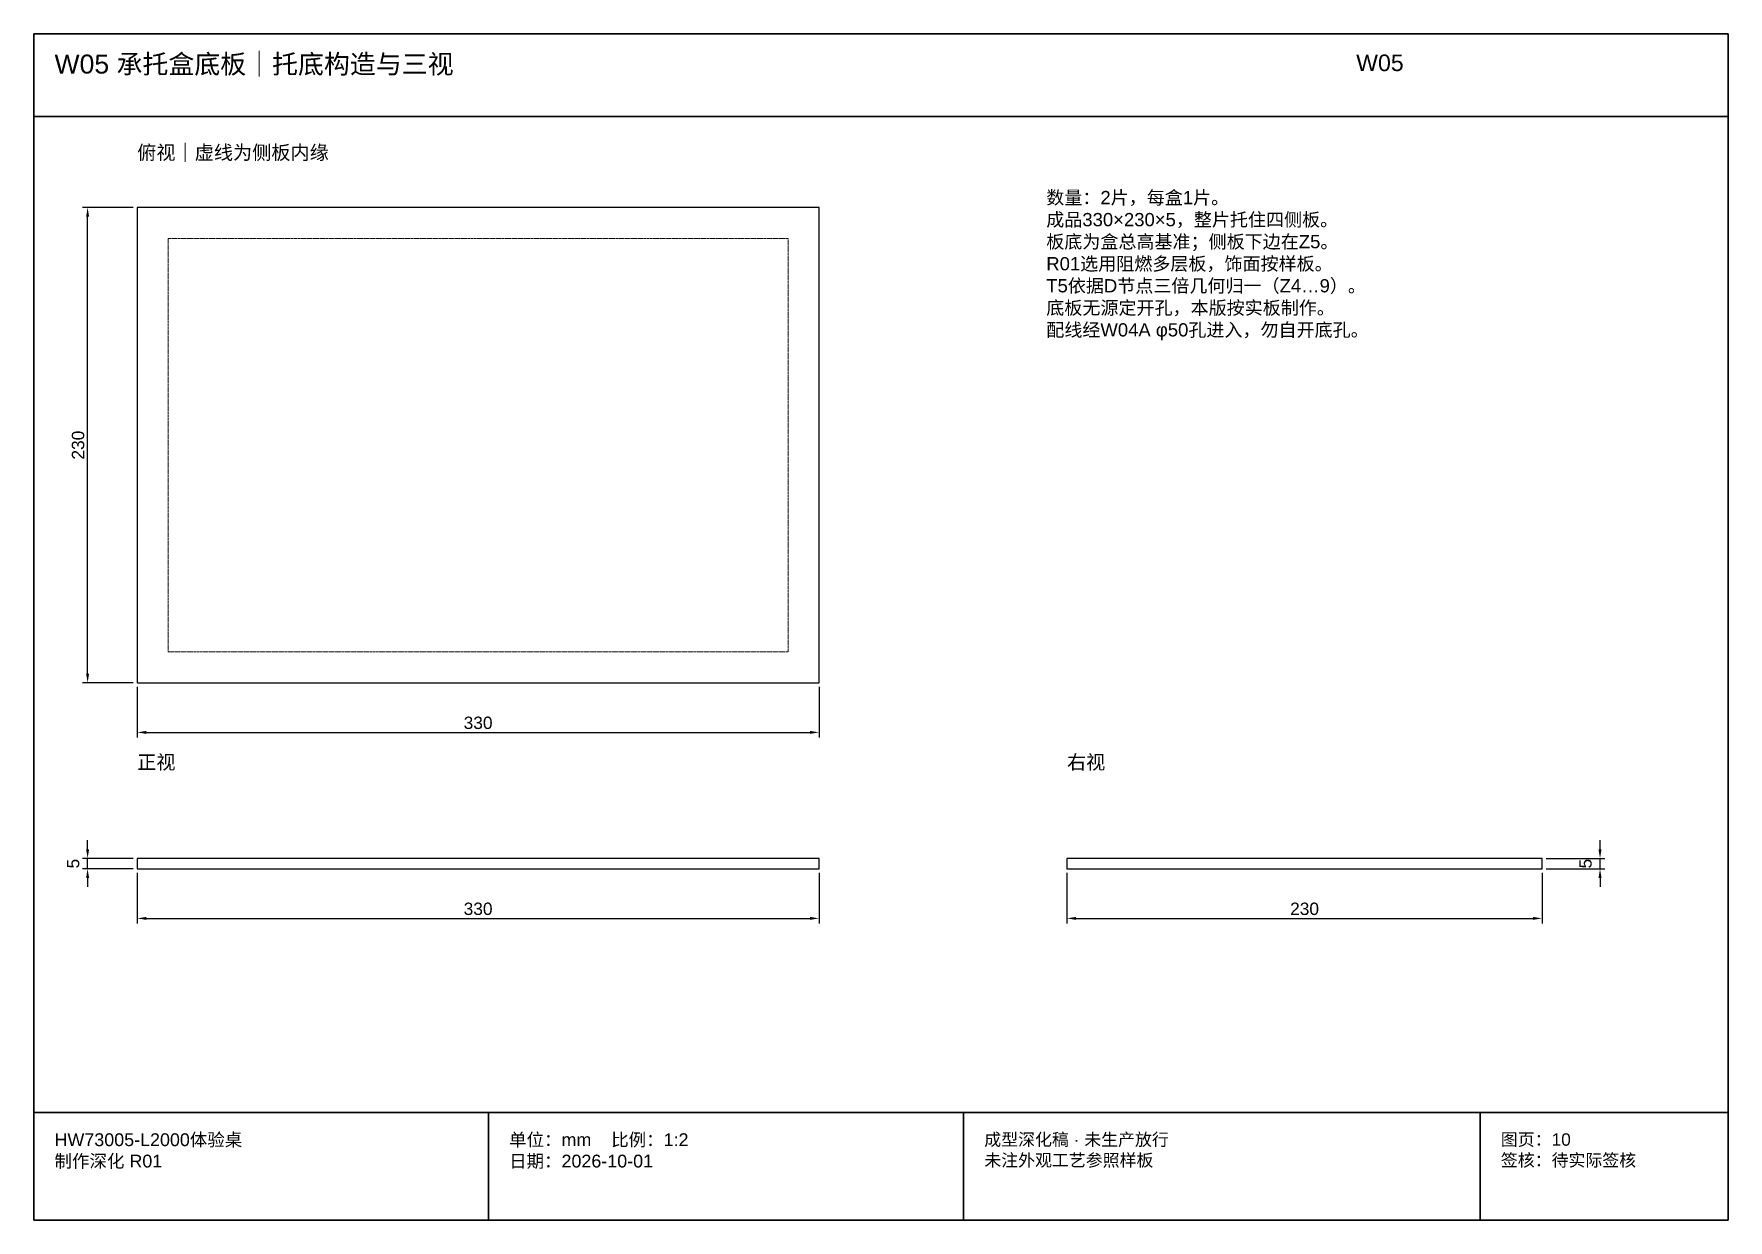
# Model space of a CAD drawing. Header units: millimetres. Extents: x 50 to 288830, y 0 to 4150.
# Drawn here: x 108010 to 108830, y 10 to 584 of the extents above; entities that cross this region are included whole.
import ezdxf

# ---------------------------------------------------------------- set-up
doc = ezdxf.new("R2010")
doc.units = ezdxf.units.MM
doc.linetypes.add('DASHED', pattern=[1.524, 1.27, -0.254])
for name, color, linetype, lineweight in [('DIM', 7, 'Continuous', 13), ('FRAME', 7, 'Continuous', 35), ('HIDDEN', 8, 'DASHED', 13), ('NOTE', 7, 'Continuous', 18), ('OUTLINE', 7, 'Continuous', 25)]:
    doc.layers.add(name, color=color, linetype=linetype, lineweight=lineweight)
doc.styles.add('CN', font='Arial Unicode.ttf')
doc.dimstyles.new('D2', dxfattribs={"dimtxt": 6, "dimasz": 4.4, "dimexe": 2.4, "dimexo": 2, "dimgap": 1.6, "dimtad": 1, "dimdsep": 46, "dimtxsty": 'CN', "dimcen": 2.5, "dimclrd": 7, "dimclre": 7, "dimclrt": 7, "dimazin": 3, "dimtfac": 1, "dimtmove": 0, "dimatfit": 3})

msp = doc.modelspace()

# ---------------------------------------------------------------- texts
at = {"layer": 'NOTE', "attachment_point": 1, "style": 'CN'}
for s, insert, char_height, width in [('W05 承托盒底板｜托底构造与三视', (108020, 574), 9.2, 620), ('W05', (108650, 574), 8, 180), ('俯视｜虚线为侧板内缘', (108060, 530), 6.8, 220), ('数量：2片，每盒1片。\\P成品330×230×5，整片托住四侧板。\\P板底为盒总高基准；侧板下边在Z5。\\PR01选用阻燃多层板，饰面按样板。\\PT5依据D节点三倍几何归一（Z4…9）。\\P底板无源定开孔，本版按实板制作。\\P配线经W04A φ50孔进入，勿自开底孔。', (108500, 508), 6.4, 300), ('正视', (108060, 235), 6.8, 220), ('右视', (108510, 235), 6.8, 220), ('HW73005-L2000体验桌\\P制作深化 R01', (108020, 52), 6.2, 200), ('单位：mm    比例：1:2\\P日期：2026-10-01', (108240, 52), 6.2, 210), ('成型深化稿 · 未生产放行\\P未注外观工艺参照样板', (108470, 52), 6, 230), ('图页：10\\P签核：待实际签核', (108720, 52), 6, 110)]:
    msp.add_mtext(s, dxfattribs=dict(at, insert=insert, char_height=char_height, width=width))

# ---------------------------------------------------------------- dimensions: what is measured, and where the dimension line sits
at = {"layer": 'DIM'}
for base, p1, p2 in [((108036, 270), (108060, 270), (108060, 500)), ((108036, 180), (108060, 180), (108060, 185)), ((108768, 180), (108740, 180), (108740, 185))]:
    msp.add_linear_dim(base=base, p1=p1, p2=p2, angle=90, dimstyle='D2', dxfattribs=at).render()
for base, p1, p2 in [((108060, 246), (108060, 270), (108390, 270)), ((108060, 156), (108060, 180), (108390, 180)), ((108510, 156), (108510, 180), (108740, 180))]:
    msp.add_linear_dim(base=base, p1=p1, p2=p2, dimstyle='D2', dxfattribs=at).render()

# ---------------------------------------------------------------- linework, layer by layer
at = {"layer": 'FRAME'}
for p, q in [((108010, 544), (108830, 544)), ((108010, 62), (108830, 62)), ((108230, 10), (108230, 62)), ((108460, 10), (108460, 62)), ((108710, 10), (108710, 62))]:
    msp.add_line(p, q, dxfattribs=at)
msp.add_lwpolyline([(108010, 10), (108830, 10), (108830, 584), (108010, 584)], close=True, dxfattribs=at)
at = {"layer": 'HIDDEN'}
msp.add_lwpolyline([(108075, 285), (108375, 285), (108375, 485), (108075, 485)], close=True, dxfattribs=at)
at = {"layer": 'OUTLINE'}
for points in [[(108060, 270), (108390, 270), (108390, 500), (108060, 500)], [(108060, 180), (108390, 180), (108390, 185), (108060, 185)], [(108510, 180), (108740, 180), (108740, 185), (108510, 185)]]:
    msp.add_lwpolyline(points, close=True, dxfattribs=at)

msp.set_redraw_order([(e.dxf.handle, doc.entitydb.next_handle()) for e in msp.query("TEXT MTEXT ATTDEF DIMENSION ARC_DIMENSION")])  # texts and dimensions are drawn at this point

doc.saveas('drawing.dxf')
